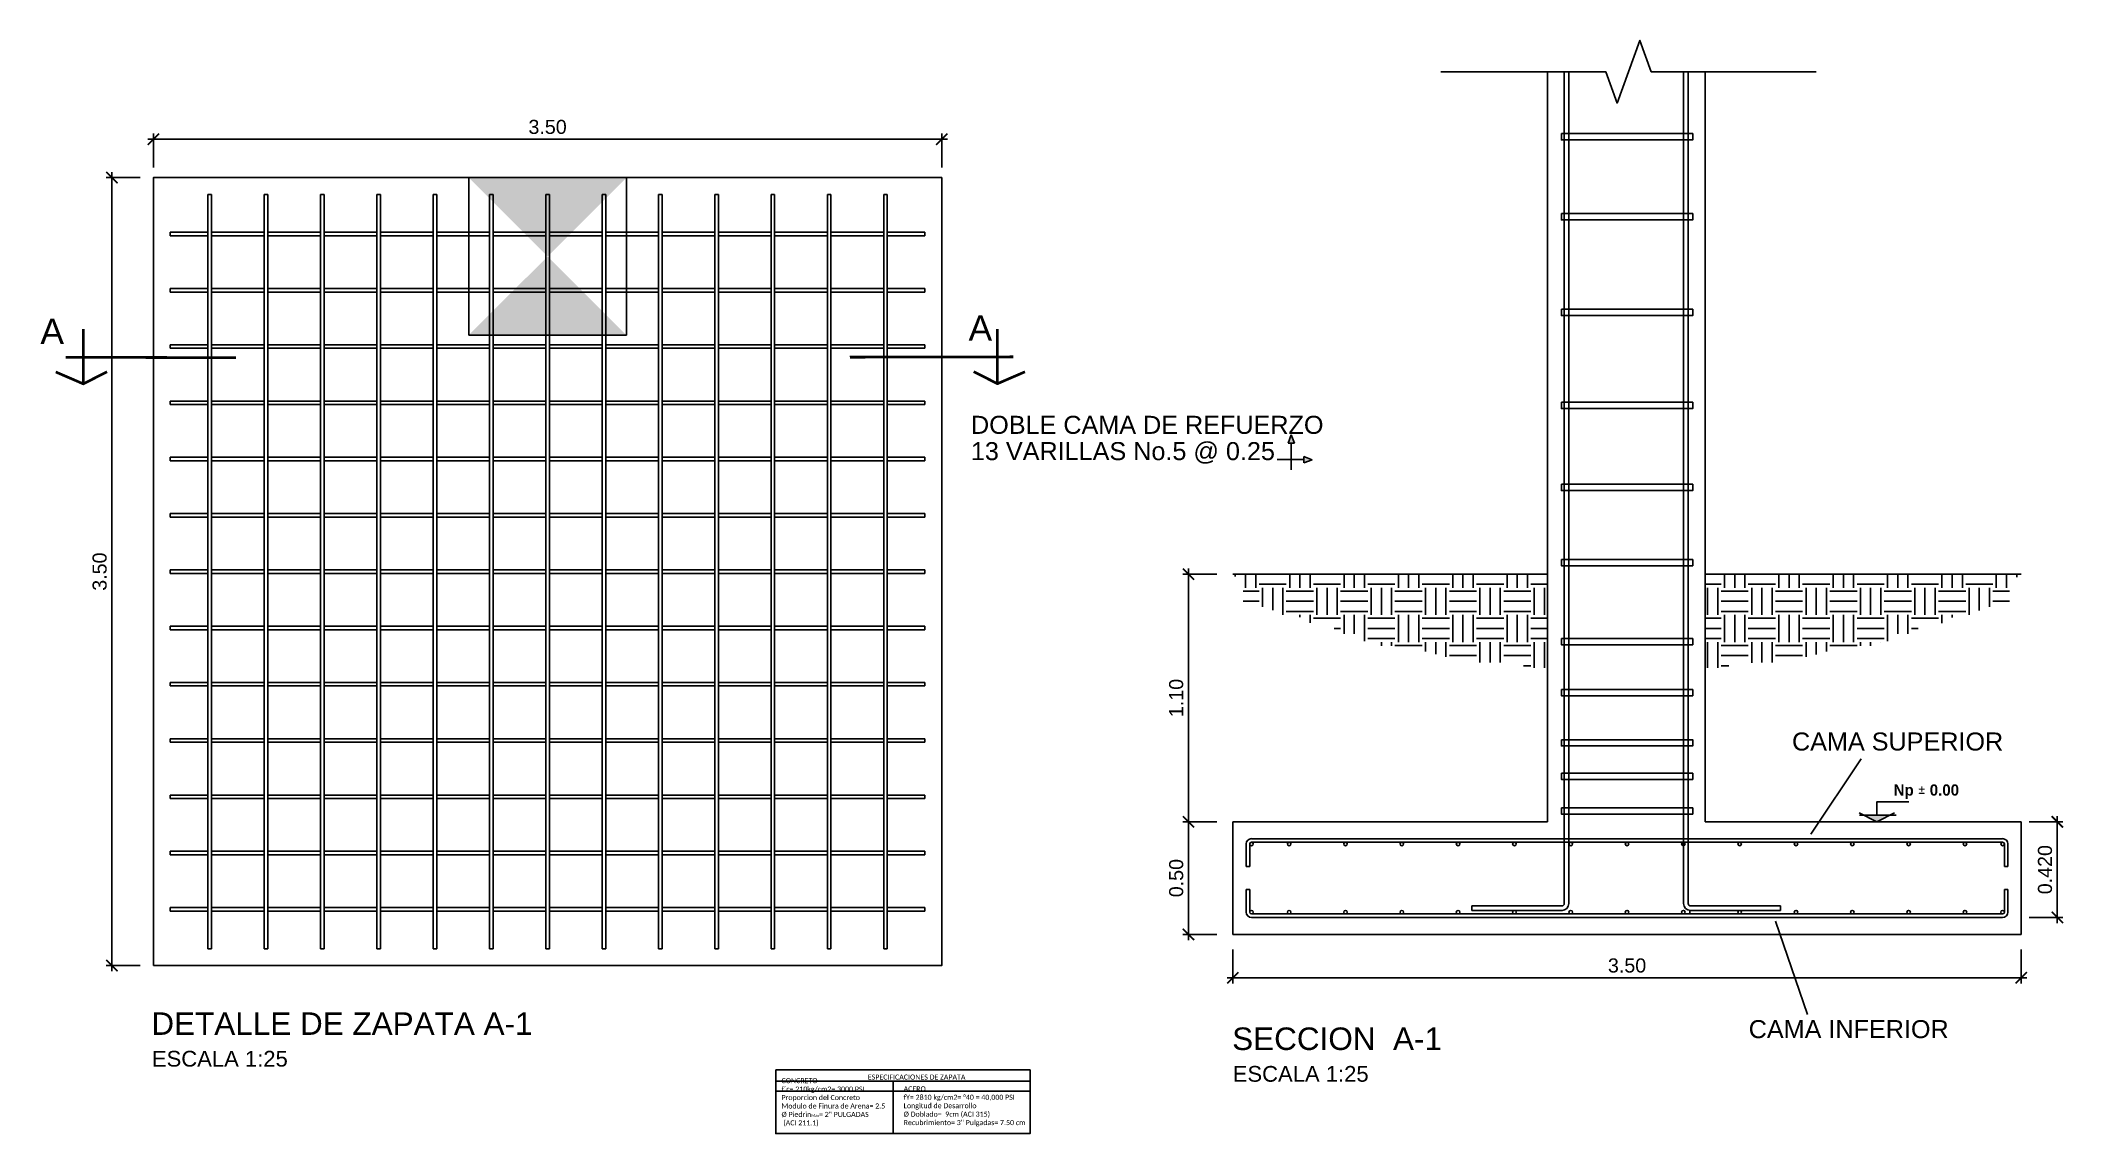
# Model space of a CAD drawing. Header units: millimetres. Extents: x 2453 to 3194, y 1473 to 1914.
# Drawn here: x 2467.13 to 2503.05, y 1507.44 to 1526.86 of the extents above; entities that cross this region are included whole.
import ezdxf

# ---------------------------------------------------------------- set-up
doc = ezdxf.new("R2010")
doc.units = ezdxf.units.MM
for name, pattern in [('ACAD_ISO02W100', [15, 12, -3]), ('ACAD_ISO04W100', [30, 24, -3, 0, -3]), ('DASHDOT', [1, 0.5, -0.25, 0, -0.25])]:
    doc.linetypes.add(name, pattern=pattern)
for name, color, linetype in [('DETALLES', 6, 'Continuous'), ('FORMATO', 5, 'Continuous'), ('MUROS', 30, 'Continuous'), ('PDF_Text', 7, 'Continuous')]:
    doc.layers.add(name, color=color, linetype=linetype)
doc.styles.add('PDF Calibri', font='calibri.ttf')
doc.styles.get("Standard").update_dxf_attribs({"font": 'arial.ttf'})
doc.styles.add('sub titulos', font='', dxfattribs={"height": 0.15})
doc.styles.add('titulo detalles', font='', dxfattribs={"height": 0.275})
doc.styles.get('sub titulos').set_extended_font_data('FV Almelo', bold=True)
doc.styles.get('titulo detalles').set_extended_font_data('aaaiight!')
doc.dimstyles.new('Copy of ISO-25', dxfattribs={"dimtxt": 0.25, "dimasz": 0.2, "dimexe": 0.1, "dimexo": 0, "dimgap": 0.09, "dimtad": 1, "dimlfac": 0.25, "dimdsep": 46, "dimtxsty": 'Standard', "dimblk": 'ARCHTICK', "dimcen": 2.5, "dimdle": 0.1, "dimclrd": 1, "dimclre": 2, "dimadec": 0, "dimazin": 0, "dimtfac": 1, "dimtmove": 0, "dimatfit": 3, "dimfxl": 0.5, "dimfxlon": 1, "dimarcsym": 0})

msp = doc.modelspace()

# ---------------------------------------------------------------- texts
for s, height, p in [('DOBLE CAMA DE REFUERZO ', 0.32, (2483.649, 1519.872)), ('13 VARILLAS No.5 @ 0.25 ', 0.32, (2483.647, 1519.405)), ('CAMA SUPERIOR', 0.32, (2498.227, 1514.246)), ('DETALLE DE ZAPATA A-1', 0.4, (2469.094, 1509.194)), ('SECCION  A-1', 0.4, (2488.286, 1508.925)), ('CAMA INFERIOR ', 0.32, (2497.458, 1509.136)), ('ESCALA 1:25', 0.28, (2469.104, 1508.63)), ('ESCALA 1:25', 0.28, (2488.296, 1508.361))]:
    msp.add_text(s, height=height).set_placement(p)
at = {"layer": 'DETALLES', "color": 9, "lineweight": 15, "ltscale": 0.2, "char_height": 0.45, "width": 0.81039, "attachment_point": 1, "style": 'titulo detalles'}
for insert in [(2467.124, 1521.919), (2483.605, 1521.976)]:
    msp.add_mtext('{\\fArial|b0|i0|c0|p34;A}', dxfattribs=dict(at, insert=insert))
at = {"layer": 'DETALLES', "color": 9, "ltscale": 0.2, "insert": (2500.612, 1513.644), "char_height": 0.2, "width": 2.40772, "attachment_point": 2, "style": 'sub titulos'}
msp.add_mtext('Np {\\fISOCPEUR|b1|i0|c0|p34;%%P} 0.00', dxfattribs=at)
at = {"layer": 'PDF_Text', "color": 2, "char_height": 0.09, "attachment_point": 7, "style": 'PDF Calibri'}
for s, insert in [('{\\C3;CONCRETO\\P}f´c= 210kg/cm2= 3000 PSI\\PProporcion del Concreto\\PModulo de Finura de Arena= 2.5\\P%%C Piedrin{\\H0.55556x;Max}= 2" PULGADAS\\P (ACI 211.1)', (2480.284, 1507.566)), ('{\\C3;ACERO\\P}fY= 2810 kg/cm2= °40 = 40,000 PSI\\PLongitud de Desarrollo\\P%%C Doblado=  9cm (ACI 315)\\PRecubrimiento= 3" Pulgadas= 7.50 cm', (2482.452, 1507.566))]:
    msp.add_mtext(s, dxfattribs=dict(at, insert=insert))
at = {"layer": 'PDF_Text', "color": 3, "insert": (2481.816, 1508.398), "char_height": 0.09, "attachment_point": 7, "style": 'PDF Calibri'}
msp.add_mtext('ESPECIFICACIONES DE ZAPATA', dxfattribs=at)

# ---------------------------------------------------------------- blocks, each defined once
blk = doc.blocks.new('_ArchTick')
at = {"color": 0, "linetype": 'ByBlock', "const_width": 0.15}
blk.add_lwpolyline([(-0.5, -0.5), (0.5, 0.5)], dxfattribs=at)
blk = doc.blocks.new('*D90')
at = {"color": 2, "lineweight": -2, "transparency": 16777216}
blk.add_line((2468.894, 1524.424), (2468.294, 1524.424), dxfattribs=at)
at = {"color": 1, "lineweight": -2, "transparency": 16777216}
blk.add_line((2468.394, 1510.324), (2468.394, 1524.524), dxfattribs=at)
at = {"color": 2, "linetype": 'ACAD_ISO04W100', "lineweight": -2, "transparency": 16777216}
blk.add_line((2468.894, 1510.424), (2468.294, 1510.424), dxfattribs=at)
at = {"layer": 'Defpoints', "color": 0, "transparency": 16777216}
for p in [(2468.394, 1524.424), (2469.13, 1524.424), (2469.13, 1510.424)]:
    blk.add_point(p, dxfattribs=at)
at = {"color": 1, "lineweight": -2, "transparency": 16777216, "xscale": 0.2, "yscale": 0.2, "zscale": 0.2}
for p, rotation in [((2468.394, 1524.424), 90), ((2468.394, 1510.424), 270)]:
    blk.add_blockref('_ArchTick', p, dxfattribs=dict(at, rotation=rotation))
at = {"color": 0, "transparency": 16777216, "insert": (2468.177, 1517.424), "char_height": 0.25, "attachment_point": 5, "rotation": 90}
blk.add_mtext('3.50', dxfattribs=at)
blk = doc.blocks.new('*D91')
at = {"color": 1, "lineweight": -2, "transparency": 16777216}
blk.add_line((2469.03, 1525.106), (2483.23, 1525.106), dxfattribs=at)
at = {"color": 2, "linetype": 'ACAD_ISO04W100', "lineweight": -2, "transparency": 16777216}
blk.add_line((2469.13, 1524.606), (2469.13, 1525.206), dxfattribs=at)
at = {"color": 2, "lineweight": -2, "transparency": 16777216}
blk.add_line((2483.13, 1524.606), (2483.13, 1525.206), dxfattribs=at)
at = {"layer": 'Defpoints', "color": 0, "transparency": 16777216}
for p in [(2483.13, 1525.106), (2469.13, 1524.424), (2483.13, 1524.424)]:
    blk.add_point(p, dxfattribs=at)
at = {"color": 1, "lineweight": -2, "transparency": 16777216, "xscale": 0.2, "yscale": 0.2, "zscale": 0.2, "rotation": 180}
blk.add_blockref('_ArchTick', (2469.13, 1525.106), dxfattribs=at)
at = {"color": 1, "lineweight": -2, "transparency": 16777216, "xscale": 0.2, "yscale": 0.2, "zscale": 0.2}
blk.add_blockref('_ArchTick', (2483.13, 1525.106), dxfattribs=at)
at = {"color": 0, "transparency": 16777216, "insert": (2476.13, 1525.324), "char_height": 0.25, "attachment_point": 5}
blk.add_mtext('3.50', dxfattribs=at)
blk = doc.blocks.new('*D92')
at = {"color": 2, "lineweight": -2, "transparency": 16777216}
blk.add_line((2488.011, 1512.979), (2487.411, 1512.979), dxfattribs=at)
at = {"color": 1, "lineweight": -2, "transparency": 16777216}
blk.add_line((2487.511, 1510.879), (2487.511, 1513.079), dxfattribs=at)
at = {"color": 2, "linetype": 'ACAD_ISO04W100', "lineweight": -2, "transparency": 16777216}
blk.add_line((2488.011, 1510.979), (2487.411, 1510.979), dxfattribs=at)
at = {"layer": 'Defpoints', "color": 0, "transparency": 16777216}
for p in [(2487.511, 1512.979), (2488.298, 1512.979), (2488.298, 1510.979)]:
    blk.add_point(p, dxfattribs=at)
at = {"color": 1, "lineweight": -2, "transparency": 16777216, "xscale": 0.2, "yscale": 0.2, "zscale": 0.2}
for p, rotation in [((2487.511, 1512.979), 90), ((2487.511, 1510.979), 270)]:
    blk.add_blockref('_ArchTick', p, dxfattribs=dict(at, rotation=rotation))
at = {"color": 0, "transparency": 16777216, "insert": (2487.293, 1511.979), "char_height": 0.25, "attachment_point": 5, "rotation": 90}
blk.add_mtext('0.50', dxfattribs=at)
blk = doc.blocks.new('*D89')
at = {"color": 1, "lineweight": -2, "transparency": 16777216}
blk.add_line((2487.511, 1512.879), (2487.511, 1517.479), dxfattribs=at)
at = {"color": 2, "lineweight": -2, "transparency": 16777216}
blk.add_line((2488.011, 1517.379), (2487.411, 1517.379), dxfattribs=at)
at = {"color": 2, "linetype": 'ACAD_ISO04W100', "lineweight": -2, "transparency": 16777216}
blk.add_line((2488.011, 1512.979), (2487.411, 1512.979), dxfattribs=at)
at = {"layer": 'Defpoints', "color": 0, "transparency": 16777216}
for p in [(2487.511, 1517.379), (2488.777, 1517.379), (2488.298, 1512.979)]:
    blk.add_point(p, dxfattribs=at)
at = {"color": 1, "lineweight": -2, "transparency": 16777216, "xscale": 0.2, "yscale": 0.2, "zscale": 0.2}
for p, rotation in [((2487.511, 1517.379), 90), ((2487.511, 1512.979), 270)]:
    blk.add_blockref('_ArchTick', p, dxfattribs=dict(at, rotation=rotation))
at = {"color": 0, "transparency": 16777216, "insert": (2487.293, 1515.179), "char_height": 0.25, "attachment_point": 5, "rotation": 90}
blk.add_mtext('1.10', dxfattribs=at)
blk = doc.blocks.new('*D93')
at = {"color": 2, "linetype": 'ACAD_ISO04W100', "lineweight": -2, "transparency": 16777216}
blk.add_line((2502.438, 1512.979), (2503.038, 1512.979), dxfattribs=at)
at = {"color": 1, "lineweight": -2, "transparency": 16777216}
blk.add_line((2502.938, 1513.079), (2502.938, 1511.18), dxfattribs=at)
at = {"color": 2, "lineweight": -2, "transparency": 16777216}
blk.add_line((2502.438, 1511.28), (2503.038, 1511.28), dxfattribs=at)
at = {"layer": 'Defpoints', "color": 0, "transparency": 16777216}
for p in [(2502.298, 1512.979), (2502.298, 1511.28), (2502.938, 1511.28)]:
    blk.add_point(p, dxfattribs=at)
at = {"color": 1, "lineweight": -2, "transparency": 16777216, "xscale": 0.2, "yscale": 0.2, "zscale": 0.2}
for p, rotation in [((2502.938, 1512.979), 90), ((2502.938, 1511.28), 270)]:
    blk.add_blockref('_ArchTick', p, dxfattribs=dict(at, rotation=rotation))
at = {"color": 0, "transparency": 16777216, "insert": (2502.72, 1512.129), "char_height": 0.25, "attachment_point": 5, "rotation": 90}
blk.add_mtext('0.420', dxfattribs=at)
blk = doc.blocks.new('*D94')
at = {"color": 2, "linetype": 'ACAD_ISO04W100', "lineweight": -2, "transparency": 16777216}
blk.add_line((2488.298, 1510.708), (2488.298, 1510.108), dxfattribs=at)
at = {"color": 2, "lineweight": -2, "transparency": 16777216}
blk.add_line((2502.298, 1510.708), (2502.298, 1510.108), dxfattribs=at)
at = {"color": 1, "lineweight": -2, "transparency": 16777216}
blk.add_line((2488.198, 1510.208), (2502.398, 1510.208), dxfattribs=at)
at = {"layer": 'Defpoints', "color": 0, "transparency": 16777216}
for p in [(2488.298, 1510.979), (2502.298, 1510.979), (2502.298, 1510.208)]:
    blk.add_point(p, dxfattribs=at)
at = {"color": 1, "lineweight": -2, "transparency": 16777216, "xscale": 0.2, "yscale": 0.2, "zscale": 0.2, "rotation": 180}
blk.add_blockref('_ArchTick', (2488.298, 1510.208), dxfattribs=at)
at = {"color": 1, "lineweight": -2, "transparency": 16777216, "xscale": 0.2, "yscale": 0.2, "zscale": 0.2}
blk.add_blockref('_ArchTick', (2502.298, 1510.208), dxfattribs=at)
at = {"color": 0, "transparency": 16777216, "insert": (2495.298, 1510.425), "char_height": 0.25, "attachment_point": 5}
blk.add_mtext('3.50', dxfattribs=at)

# ---------------------------------------------------------------- dimensions: what is measured, and where the dimension line sits
for base, p1, p2, picture, middle in [((2483.13, 1525.106), (2469.13, 1524.424), (2483.13, 1524.424), '*D91', (2476.13, 1525.324)), ((2502.298, 1510.208), (2488.298, 1510.979), (2502.298, 1510.979), '*D94', (2495.298, 1510.425))]:
    dim = msp.add_linear_dim(base=base, p1=p1, p2=p2, text='<>0', dimstyle='Copy of ISO-25')
    dim.commit()
    dim.dimension.update_dxf_attribs({"geometry": picture, "text_midpoint": middle})
for base, p1, p2, picture, middle in [((2468.394, 1524.424), (2469.13, 1510.424), (2469.13, 1524.424), '*D90', (2468.177, 1517.424)), ((2487.511, 1512.979), (2488.298, 1510.979), (2488.298, 1512.979), '*D92', (2487.293, 1511.979)), ((2502.938, 1511.28), (2502.298, 1512.979), (2502.298, 1511.28), '*D93', (2502.72, 1512.129))]:
    dim = msp.add_linear_dim(base=base, p1=p1, p2=p2, angle=90, text='<>0', dimstyle='Copy of ISO-25')
    dim.commit()
    dim.dimension.update_dxf_attribs({"geometry": picture, "text_midpoint": middle})
dim = msp.add_linear_dim(base=(2487.511, 1517.379), p1=(2488.298, 1512.979), p2=(2488.777, 1517.379), angle=90, text='<>0', dimstyle='Copy of ISO-25', override={"dimtmove": 1})
dim.commit()
dim.dimension.update_dxf_attribs({"geometry": '*D89', "text_midpoint": (2487.293, 1515.179)})

# ---------------------------------------------------------------- hatches: boundary and pattern name
h = msp.add_hatch(color=256)
h.dxf.hatch_style = 1
h.paths.add_polyline_path([(2489.279, 1519.707), (2489.394, 1519.707), (2489.336, 1519.855)])
h.paths.add_polyline_path([(2489.562, 1519.472), (2489.562, 1519.357), (2489.71, 1519.414)])
h = msp.add_hatch()
h.set_pattern_fill('EARTH', color=256, scale=0.076)
h.set_pattern_definition([(0, (331.0591, -0.5782), (0.4826, 0.4826), [0.4826, -0.4826]), (0, (331.0591, -0.39724), (0.4826, 0.4826), [0.4826, -0.4826]), (0, (331.0591, -0.21627), (0.4826, 0.4826), [0.4826, -0.4826]), (90, (331.1194, -0.15594), (-0.4826, 0.4826), [0.4826, -0.4826]), (90, (331.3004, -0.15594), (-0.4826, 0.4826), [0.4826, -0.4826]), (90, (331.48136, -0.15594), (-0.4826, 0.4826), [0.4826, -0.4826])])
h.paths.add_polyline_path([(2493.883, 1517.379), (2488.298, 1517.379), (2488.481, 1517.197), (2488.481, 1516.853), (2488.662, 1516.853), (2488.771, 1516.8), (2488.895, 1516.8), (2489.03, 1516.725), (2489.17, 1516.648), (2489.316, 1516.708), (2489.615, 1516.543), (2489.823, 1516.429), (2490.045, 1516.467), (2490.113, 1516.4), (2490.191, 1516.321), (2490.47, 1516.321), (2490.601, 1516.19), (2490.725, 1516.19), (2490.897, 1516.106), (2491.178, 1516.106), (2491.375, 1516.106), (2492.013, 1515.923), (2492.426, 1515.854), (2492.565, 1515.906), (2492.659, 1515.812), (2492.853, 1515.812), (2493.001, 1515.812), (2493.458, 1515.762), (2493.458, 1515.715), (2493.592, 1515.715), (2493.883, 1515.715)])
h.paths.add_polyline_path([(2500.521, 1516.467), (2500.744, 1516.429), (2500.952, 1516.543), (2501.251, 1516.708), (2501.397, 1516.648), (2501.537, 1516.725), (2501.671, 1516.8), (2501.796, 1516.8), (2501.905, 1516.853), (2502.086, 1516.853), (2502.086, 1517.197), (2502.269, 1517.379), (2496.683, 1517.379), (2496.683, 1515.715), (2496.975, 1515.715), (2497.108, 1515.715), (2497.108, 1515.762), (2497.566, 1515.812), (2497.713, 1515.812), (2497.908, 1515.812), (2498.002, 1515.906), (2498.141, 1515.854), (2498.554, 1515.923), (2499.192, 1516.106), (2499.389, 1516.106), (2499.67, 1516.106), (2499.842, 1516.19), (2499.966, 1516.19), (2500.097, 1516.321), (2500.375, 1516.321), (2500.454, 1516.4)])
h = msp.add_hatch()
h.set_pattern_fill('ANGLE', color=256)
h.set_pattern_definition([(0, (331.059, -0.578), (0, 6.985), [5.08, -1.905]), (90, (331.059, -0.578), (-6.985, 4e-16), [5.08, -1.905])])
h.paths.add_polyline_path([(2496.303, 1512.553, -0.465851), (2496.266, 1512.585, -0.414214), (2496.298, 1512.616), (2495.298, 1512.616, -0.414214), (2495.33, 1512.585, -1), (2495.266, 1512.585, -0.414214), (2495.298, 1512.616), (2494.298, 1512.616, -0.414214), (2494.33, 1512.585, -1), (2494.266, 1512.585), (2494.263, 1511.526, -0.414214), (2494.143, 1511.406), (2493.298, 1511.406, -0.414214), (2493.33, 1511.374, -0.414214), (2493.298, 1511.343), (2494.298, 1511.343, -0.414214), (2494.266, 1511.374, -1), (2494.33, 1511.374, -0.414214), (2494.298, 1511.343), (2495.298, 1511.343, -0.414214), (2495.266, 1511.374, -1), (2495.33, 1511.374, -0.414214), (2495.298, 1511.343), (2496.298, 1511.343, -0.414214), (2496.266, 1511.374, -1), (2496.33, 1511.374, -0.414214), (2496.298, 1511.343), (2497.298, 1511.343, -0.414214), (2497.266, 1511.374, -0.414214), (2497.298, 1511.406), (2496.423, 1511.406, -0.414214), (2496.303, 1511.526)])
at = {"layer": 'DETALLES', "ltscale": 0.2}
msp.add_hatch(color=9, dxfattribs=at).paths.add_polyline_path([(2499.971, 1513.097), (2499.499, 1513.097), (2499.735, 1512.979)])

# ---------------------------------------------------------------- linework, layer by layer
at = {"color": 5}
for p, q in [((2493.883, 1512.979), (2493.883, 1526.305)), ((2496.683, 1512.979), (2496.683, 1526.305)), ((2488.298, 1517.379), (2493.883, 1517.379)), ((2496.683, 1517.379), (2502.298, 1517.379)), ((2488.298, 1512.979), (2493.883, 1512.979)), ((2488.298, 1512.979), (2488.298, 1510.979)), ((2496.683, 1512.979), (2502.298, 1512.979)), ((2502.298, 1512.979), (2502.298, 1510.979)), ((2488.298, 1510.979), (2502.298, 1510.979))]:
    msp.add_line(p, q, dxfattribs=at)
at = {"color": 9}
for p, q in [((2494.183, 1511.526), (2494.183, 1526.305)), ((2494.263, 1511.526), (2494.263, 1526.305)), ((2496.303, 1511.526), (2496.303, 1526.305)), ((2496.383, 1511.526), (2496.383, 1526.305)), ((2470.099, 1524.124), (2470.099, 1510.724)), ((2470.162, 1524.124), (2470.162, 1510.724)), ((2471.099, 1524.124), (2471.099, 1510.724)), ((2471.162, 1524.124), (2471.162, 1510.724)), ((2472.099, 1524.124), (2472.099, 1510.724)), ((2472.162, 1524.124), (2472.162, 1510.724)), ((2473.099, 1524.124), (2473.099, 1510.724)), ((2473.162, 1524.124), (2473.162, 1510.724)), ((2474.099, 1524.124), (2474.099, 1510.724)), ((2474.162, 1524.124), (2474.162, 1510.724)), ((2475.099, 1524.124), (2475.099, 1510.724)), ((2475.162, 1524.124), (2475.162, 1510.724)), ((2476.099, 1524.124), (2476.099, 1510.724)), ((2476.162, 1524.124), (2476.162, 1510.724)), ((2477.099, 1524.124), (2477.099, 1510.724)), ((2477.162, 1524.124), (2477.162, 1510.724)), ((2478.099, 1524.124), (2478.099, 1510.724)), ((2478.162, 1524.124), (2478.162, 1510.724)), ((2479.099, 1524.124), (2479.099, 1510.724)), ((2479.162, 1524.124), (2479.162, 1510.724)), ((2480.099, 1524.124), (2480.099, 1510.724)), ((2480.162, 1524.124), (2480.162, 1510.724)), ((2481.099, 1524.124), (2481.099, 1510.724)), ((2481.162, 1524.124), (2481.162, 1510.724)), ((2482.099, 1524.124), (2482.099, 1510.724)), ((2482.162, 1524.124), (2482.162, 1510.724)), ((2470.099, 1523.455), (2469.43, 1523.455)), ((2470.099, 1523.392), (2469.43, 1523.392)), ((2471.099, 1523.455), (2470.162, 1523.455)), ((2471.099, 1523.392), (2470.162, 1523.392)), ((2472.099, 1523.455), (2471.162, 1523.455)), ((2472.099, 1523.392), (2471.162, 1523.392)), ((2473.099, 1523.455), (2472.162, 1523.455)), ((2473.099, 1523.392), (2472.162, 1523.392)), ((2474.099, 1523.455), (2473.162, 1523.455)), ((2474.099, 1523.392), (2473.162, 1523.392)), ((2475.099, 1523.455), (2474.162, 1523.455)), ((2475.099, 1523.392), (2474.162, 1523.392)), ((2476.099, 1523.455), (2475.162, 1523.455)), ((2476.099, 1523.392), (2475.162, 1523.392)), ((2477.099, 1523.455), (2476.162, 1523.455)), ((2477.099, 1523.392), (2476.162, 1523.392)), ((2478.099, 1523.455), (2477.162, 1523.455)), ((2478.099, 1523.392), (2477.162, 1523.392)), ((2479.099, 1523.455), (2478.162, 1523.455)), ((2479.099, 1523.392), (2478.162, 1523.392)), ((2480.099, 1523.455), (2479.162, 1523.455)), ((2480.099, 1523.392), (2479.162, 1523.392)), ((2481.099, 1523.455), (2480.162, 1523.455)), ((2481.099, 1523.392), (2480.162, 1523.392)), ((2482.099, 1523.455), (2481.162, 1523.455)), ((2482.099, 1523.392), (2481.162, 1523.392)), ((2482.83, 1523.455), (2482.162, 1523.455)), ((2482.83, 1523.392), (2482.162, 1523.392)), ((2470.099, 1522.455), (2469.43, 1522.455)), ((2471.099, 1522.455), (2470.162, 1522.455)), ((2472.099, 1522.455), (2471.162, 1522.455)), ((2473.099, 1522.455), (2472.162, 1522.455)), ((2474.099, 1522.455), (2473.162, 1522.455)), ((2475.099, 1522.455), (2474.162, 1522.455)), ((2476.099, 1522.455), (2475.162, 1522.455)), ((2477.099, 1522.455), (2476.162, 1522.455)), ((2478.099, 1522.455), (2477.162, 1522.455)), ((2479.099, 1522.455), (2478.162, 1522.455)), ((2480.099, 1522.455), (2479.162, 1522.455)), ((2481.099, 1522.455), (2480.162, 1522.455)), ((2482.099, 1522.455), (2481.162, 1522.455)), ((2482.83, 1522.455), (2482.162, 1522.455)), ((2470.099, 1522.392), (2469.43, 1522.392)), ((2471.099, 1522.392), (2470.162, 1522.392)), ((2472.099, 1522.392), (2471.162, 1522.392)), ((2473.099, 1522.392), (2472.162, 1522.392)), ((2474.099, 1522.392), (2473.162, 1522.392)), ((2475.099, 1522.392), (2474.162, 1522.392)), ((2476.099, 1522.392), (2475.162, 1522.392)), ((2477.099, 1522.392), (2476.162, 1522.392)), ((2478.099, 1522.392), (2477.162, 1522.392)), ((2479.099, 1522.392), (2478.162, 1522.392)), ((2480.099, 1522.392), (2479.162, 1522.392)), ((2481.099, 1522.392), (2480.162, 1522.392)), ((2482.099, 1522.392), (2481.162, 1522.392)), ((2482.83, 1522.392), (2482.162, 1522.392)), ((2470.099, 1521.455), (2469.43, 1521.455)), ((2470.099, 1521.392), (2469.43, 1521.392)), ((2471.099, 1521.455), (2470.162, 1521.455)), ((2471.099, 1521.392), (2470.162, 1521.392)), ((2472.099, 1521.455), (2471.162, 1521.455)), ((2472.099, 1521.392), (2471.162, 1521.392)), ((2473.099, 1521.455), (2472.162, 1521.455)), ((2473.099, 1521.392), (2472.162, 1521.392)), ((2474.099, 1521.455), (2473.162, 1521.455)), ((2474.099, 1521.392), (2473.162, 1521.392)), ((2475.099, 1521.455), (2474.162, 1521.455)), ((2475.099, 1521.392), (2474.162, 1521.392)), ((2476.099, 1521.455), (2475.162, 1521.455)), ((2476.099, 1521.392), (2475.162, 1521.392)), ((2477.099, 1521.455), (2476.162, 1521.455)), ((2477.099, 1521.392), (2476.162, 1521.392)), ((2478.099, 1521.455), (2477.162, 1521.455)), ((2478.099, 1521.392), (2477.162, 1521.392)), ((2479.099, 1521.455), (2478.162, 1521.455)), ((2479.099, 1521.392), (2478.162, 1521.392)), ((2480.099, 1521.455), (2479.162, 1521.455)), ((2480.099, 1521.392), (2479.162, 1521.392)), ((2481.099, 1521.455), (2480.162, 1521.455)), ((2481.099, 1521.392), (2480.162, 1521.392)), ((2482.099, 1521.455), (2481.162, 1521.455)), ((2482.099, 1521.392), (2481.162, 1521.392)), ((2482.83, 1521.455), (2482.162, 1521.455)), ((2482.83, 1521.392), (2482.162, 1521.392)), ((2470.099, 1520.455), (2469.43, 1520.455)), ((2470.099, 1520.392), (2469.43, 1520.392)), ((2471.099, 1520.455), (2470.162, 1520.455)), ((2471.099, 1520.392), (2470.162, 1520.392)), ((2472.099, 1520.455), (2471.162, 1520.455)), ((2472.099, 1520.392), (2471.162, 1520.392)), ((2473.099, 1520.455), (2472.162, 1520.455)), ((2473.099, 1520.392), (2472.162, 1520.392)), ((2474.099, 1520.455), (2473.162, 1520.455)), ((2474.099, 1520.392), (2473.162, 1520.392)), ((2475.099, 1520.455), (2474.162, 1520.455)), ((2475.099, 1520.392), (2474.162, 1520.392)), ((2476.099, 1520.455), (2475.162, 1520.455)), ((2476.099, 1520.392), (2475.162, 1520.392)), ((2477.099, 1520.455), (2476.162, 1520.455)), ((2477.099, 1520.392), (2476.162, 1520.392)), ((2478.099, 1520.455), (2477.162, 1520.455)), ((2478.099, 1520.392), (2477.162, 1520.392)), ((2479.099, 1520.455), (2478.162, 1520.455)), ((2479.099, 1520.392), (2478.162, 1520.392)), ((2480.099, 1520.455), (2479.162, 1520.455)), ((2480.099, 1520.392), (2479.162, 1520.392)), ((2481.099, 1520.455), (2480.162, 1520.455)), ((2481.099, 1520.392), (2480.162, 1520.392)), ((2482.099, 1520.455), (2481.162, 1520.455)), ((2482.099, 1520.392), (2481.162, 1520.392)), ((2482.83, 1520.455), (2482.162, 1520.455)), ((2482.83, 1520.392), (2482.162, 1520.392)), ((2470.099, 1519.455), (2469.43, 1519.455)), ((2470.099, 1519.392), (2469.43, 1519.392)), ((2471.099, 1519.455), (2470.162, 1519.455)), ((2471.099, 1519.392), (2470.162, 1519.392)), ((2472.099, 1519.455), (2471.162, 1519.455)), ((2472.099, 1519.392), (2471.162, 1519.392)), ((2473.099, 1519.455), (2472.162, 1519.455)), ((2473.099, 1519.392), (2472.162, 1519.392)), ((2474.099, 1519.455), (2473.162, 1519.455)), ((2474.099, 1519.392), (2473.162, 1519.392)), ((2475.099, 1519.455), (2474.162, 1519.455)), ((2475.099, 1519.392), (2474.162, 1519.392)), ((2476.099, 1519.455), (2475.162, 1519.455)), ((2476.099, 1519.392), (2475.162, 1519.392)), ((2477.099, 1519.455), (2476.162, 1519.455)), ((2477.099, 1519.392), (2476.162, 1519.392)), ((2478.099, 1519.455), (2477.162, 1519.455)), ((2478.099, 1519.392), (2477.162, 1519.392)), ((2479.099, 1519.455), (2478.162, 1519.455)), ((2479.099, 1519.392), (2478.162, 1519.392)), ((2480.099, 1519.455), (2479.162, 1519.455)), ((2480.099, 1519.392), (2479.162, 1519.392)), ((2481.099, 1519.455), (2480.162, 1519.455)), ((2481.099, 1519.392), (2480.162, 1519.392)), ((2482.099, 1519.455), (2481.162, 1519.455)), ((2482.099, 1519.392), (2481.162, 1519.392)), ((2482.83, 1519.455), (2482.162, 1519.455)), ((2482.83, 1519.392), (2482.162, 1519.392)), ((2470.099, 1518.455), (2469.43, 1518.455)), ((2470.099, 1518.392), (2469.43, 1518.392)), ((2471.099, 1518.455), (2470.162, 1518.455)), ((2471.099, 1518.392), (2470.162, 1518.392)), ((2472.099, 1518.455), (2471.162, 1518.455)), ((2472.099, 1518.392), (2471.162, 1518.392)), ((2473.099, 1518.455), (2472.162, 1518.455)), ((2473.099, 1518.392), (2472.162, 1518.392)), ((2474.099, 1518.455), (2473.162, 1518.455)), ((2474.099, 1518.392), (2473.162, 1518.392)), ((2475.099, 1518.455), (2474.162, 1518.455)), ((2475.099, 1518.392), (2474.162, 1518.392)), ((2476.099, 1518.455), (2475.162, 1518.455)), ((2476.099, 1518.392), (2475.162, 1518.392)), ((2477.099, 1518.455), (2476.162, 1518.455)), ((2477.099, 1518.392), (2476.162, 1518.392)), ((2478.099, 1518.455), (2477.162, 1518.455)), ((2478.099, 1518.392), (2477.162, 1518.392)), ((2479.099, 1518.455), (2478.162, 1518.455)), ((2479.099, 1518.392), (2478.162, 1518.392)), ((2480.099, 1518.455), (2479.162, 1518.455)), ((2480.099, 1518.392), (2479.162, 1518.392)), ((2481.099, 1518.455), (2480.162, 1518.455)), ((2481.099, 1518.392), (2480.162, 1518.392)), ((2482.099, 1518.455), (2481.162, 1518.455)), ((2482.099, 1518.392), (2481.162, 1518.392)), ((2482.83, 1518.455), (2482.162, 1518.455)), ((2482.83, 1518.392), (2482.162, 1518.392)), ((2470.099, 1517.455), (2469.43, 1517.455)), ((2471.099, 1517.455), (2470.162, 1517.455)), ((2472.099, 1517.455), (2471.162, 1517.455)), ((2473.099, 1517.455), (2472.162, 1517.455)), ((2474.099, 1517.455), (2473.162, 1517.455)), ((2475.099, 1517.455), (2474.162, 1517.455)), ((2476.099, 1517.455), (2475.162, 1517.455)), ((2477.099, 1517.455), (2476.162, 1517.455)), ((2478.099, 1517.455), (2477.162, 1517.455)), ((2479.099, 1517.455), (2478.162, 1517.455)), ((2480.099, 1517.455), (2479.162, 1517.455)), ((2481.099, 1517.455), (2480.162, 1517.455)), ((2482.099, 1517.455), (2481.162, 1517.455)), ((2482.83, 1517.455), (2482.162, 1517.455)), ((2470.099, 1517.392), (2469.43, 1517.392)), ((2471.099, 1517.392), (2470.162, 1517.392)), ((2472.099, 1517.392), (2471.162, 1517.392)), ((2473.099, 1517.392), (2472.162, 1517.392)), ((2474.099, 1517.392), (2473.162, 1517.392)), ((2475.099, 1517.392), (2474.162, 1517.392)), ((2476.099, 1517.392), (2475.162, 1517.392)), ((2477.099, 1517.392), (2476.162, 1517.392)), ((2478.099, 1517.392), (2477.162, 1517.392)), ((2479.099, 1517.392), (2478.162, 1517.392)), ((2480.099, 1517.392), (2479.162, 1517.392)), ((2481.099, 1517.392), (2480.162, 1517.392)), ((2482.099, 1517.392), (2481.162, 1517.392)), ((2482.83, 1517.392), (2482.162, 1517.392)), ((2470.099, 1516.455), (2469.43, 1516.455)), ((2470.099, 1516.392), (2469.43, 1516.392)), ((2471.099, 1516.455), (2470.162, 1516.455)), ((2471.099, 1516.392), (2470.162, 1516.392)), ((2472.099, 1516.455), (2471.162, 1516.455)), ((2472.099, 1516.392), (2471.162, 1516.392)), ((2473.099, 1516.455), (2472.162, 1516.455)), ((2473.099, 1516.392), (2472.162, 1516.392)), ((2474.099, 1516.455), (2473.162, 1516.455)), ((2474.099, 1516.392), (2473.162, 1516.392)), ((2475.099, 1516.455), (2474.162, 1516.455)), ((2475.099, 1516.392), (2474.162, 1516.392)), ((2476.099, 1516.455), (2475.162, 1516.455)), ((2476.099, 1516.392), (2475.162, 1516.392)), ((2477.099, 1516.455), (2476.162, 1516.455)), ((2477.099, 1516.392), (2476.162, 1516.392)), ((2478.099, 1516.455), (2477.162, 1516.455)), ((2478.099, 1516.392), (2477.162, 1516.392)), ((2479.099, 1516.455), (2478.162, 1516.455)), ((2479.099, 1516.392), (2478.162, 1516.392)), ((2480.099, 1516.455), (2479.162, 1516.455)), ((2480.099, 1516.392), (2479.162, 1516.392)), ((2481.099, 1516.455), (2480.162, 1516.455)), ((2481.099, 1516.392), (2480.162, 1516.392)), ((2482.099, 1516.455), (2481.162, 1516.455)), ((2482.099, 1516.392), (2481.162, 1516.392)), ((2482.83, 1516.455), (2482.162, 1516.455)), ((2482.83, 1516.392), (2482.162, 1516.392)), ((2470.099, 1515.455), (2469.43, 1515.455)), ((2470.099, 1515.392), (2469.43, 1515.392)), ((2471.099, 1515.455), (2470.162, 1515.455)), ((2471.099, 1515.392), (2470.162, 1515.392)), ((2472.099, 1515.455), (2471.162, 1515.455)), ((2472.099, 1515.392), (2471.162, 1515.392)), ((2473.099, 1515.455), (2472.162, 1515.455)), ((2473.099, 1515.392), (2472.162, 1515.392)), ((2474.099, 1515.455), (2473.162, 1515.455)), ((2474.099, 1515.392), (2473.162, 1515.392)), ((2475.099, 1515.455), (2474.162, 1515.455)), ((2475.099, 1515.392), (2474.162, 1515.392)), ((2476.099, 1515.455), (2475.162, 1515.455)), ((2476.099, 1515.392), (2475.162, 1515.392)), ((2477.099, 1515.455), (2476.162, 1515.455)), ((2477.099, 1515.392), (2476.162, 1515.392)), ((2478.099, 1515.455), (2477.162, 1515.455)), ((2478.099, 1515.392), (2477.162, 1515.392)), ((2479.099, 1515.455), (2478.162, 1515.455)), ((2479.099, 1515.392), (2478.162, 1515.392)), ((2480.099, 1515.455), (2479.162, 1515.455)), ((2480.099, 1515.392), (2479.162, 1515.392)), ((2481.099, 1515.455), (2480.162, 1515.455)), ((2481.099, 1515.392), (2480.162, 1515.392)), ((2482.099, 1515.455), (2481.162, 1515.455)), ((2482.099, 1515.392), (2481.162, 1515.392)), ((2482.83, 1515.455), (2482.162, 1515.455)), ((2482.83, 1515.392), (2482.162, 1515.392)), ((2470.099, 1514.455), (2469.43, 1514.455)), ((2470.099, 1514.392), (2469.43, 1514.392)), ((2471.099, 1514.455), (2470.162, 1514.455)), ((2471.099, 1514.392), (2470.162, 1514.392)), ((2472.099, 1514.455), (2471.162, 1514.455)), ((2472.099, 1514.392), (2471.162, 1514.392)), ((2473.099, 1514.455), (2472.162, 1514.455)), ((2473.099, 1514.392), (2472.162, 1514.392)), ((2474.099, 1514.455), (2473.162, 1514.455)), ((2474.099, 1514.392), (2473.162, 1514.392)), ((2475.099, 1514.455), (2474.162, 1514.455)), ((2475.099, 1514.392), (2474.162, 1514.392)), ((2476.099, 1514.455), (2475.162, 1514.455)), ((2476.099, 1514.392), (2475.162, 1514.392)), ((2477.099, 1514.455), (2476.162, 1514.455)), ((2477.099, 1514.392), (2476.162, 1514.392)), ((2478.099, 1514.455), (2477.162, 1514.455)), ((2478.099, 1514.392), (2477.162, 1514.392)), ((2479.099, 1514.455), (2478.162, 1514.455)), ((2479.099, 1514.392), (2478.162, 1514.392)), ((2480.099, 1514.455), (2479.162, 1514.455)), ((2480.099, 1514.392), (2479.162, 1514.392)), ((2481.099, 1514.455), (2480.162, 1514.455)), ((2481.099, 1514.392), (2480.162, 1514.392)), ((2482.099, 1514.455), (2481.162, 1514.455)), ((2482.099, 1514.392), (2481.162, 1514.392)), ((2482.83, 1514.455), (2482.162, 1514.455)), ((2482.83, 1514.392), (2482.162, 1514.392)), ((2470.099, 1513.455), (2469.43, 1513.455)), ((2471.099, 1513.455), (2470.162, 1513.455)), ((2472.099, 1513.455), (2471.162, 1513.455)), ((2473.099, 1513.455), (2472.162, 1513.455)), ((2474.099, 1513.455), (2473.162, 1513.455)), ((2475.099, 1513.455), (2474.162, 1513.455)), ((2476.099, 1513.455), (2475.162, 1513.455)), ((2477.099, 1513.455), (2476.162, 1513.455)), ((2478.099, 1513.455), (2477.162, 1513.455)), ((2479.099, 1513.455), (2478.162, 1513.455)), ((2480.099, 1513.455), (2479.162, 1513.455)), ((2481.099, 1513.455), (2480.162, 1513.455)), ((2482.099, 1513.455), (2481.162, 1513.455)), ((2482.83, 1513.455), (2482.162, 1513.455)), ((2470.099, 1513.392), (2469.43, 1513.392)), ((2471.099, 1513.392), (2470.162, 1513.392)), ((2472.099, 1513.392), (2471.162, 1513.392)), ((2473.099, 1513.392), (2472.162, 1513.392)), ((2474.099, 1513.392), (2473.162, 1513.392)), ((2475.099, 1513.392), (2474.162, 1513.392)), ((2476.099, 1513.392), (2475.162, 1513.392)), ((2477.099, 1513.392), (2476.162, 1513.392)), ((2478.099, 1513.392), (2477.162, 1513.392)), ((2479.099, 1513.392), (2478.162, 1513.392)), ((2480.099, 1513.392), (2479.162, 1513.392)), ((2481.099, 1513.392), (2480.162, 1513.392)), ((2482.099, 1513.392), (2481.162, 1513.392)), ((2482.83, 1513.392), (2482.162, 1513.392)), ((2470.099, 1512.455), (2469.43, 1512.455)), ((2470.099, 1512.392), (2469.43, 1512.392)), ((2471.099, 1512.455), (2470.162, 1512.455)), ((2471.099, 1512.392), (2470.162, 1512.392)), ((2472.099, 1512.455), (2471.162, 1512.455)), ((2472.099, 1512.392), (2471.162, 1512.392)), ((2473.099, 1512.455), (2472.162, 1512.455)), ((2473.099, 1512.392), (2472.162, 1512.392)), ((2474.099, 1512.455), (2473.162, 1512.455)), ((2474.099, 1512.392), (2473.162, 1512.392)), ((2475.099, 1512.455), (2474.162, 1512.455)), ((2475.099, 1512.392), (2474.162, 1512.392)), ((2476.099, 1512.455), (2475.162, 1512.455)), ((2476.099, 1512.392), (2475.162, 1512.392)), ((2477.099, 1512.455), (2476.162, 1512.455)), ((2477.099, 1512.392), (2476.162, 1512.392)), ((2478.099, 1512.455), (2477.162, 1512.455)), ((2478.099, 1512.392), (2477.162, 1512.392)), ((2479.099, 1512.455), (2478.162, 1512.455)), ((2479.099, 1512.392), (2478.162, 1512.392)), ((2480.099, 1512.455), (2479.162, 1512.455)), ((2480.099, 1512.392), (2479.162, 1512.392)), ((2481.099, 1512.455), (2480.162, 1512.455)), ((2481.099, 1512.392), (2480.162, 1512.392)), ((2482.099, 1512.455), (2481.162, 1512.455)), ((2482.099, 1512.392), (2481.162, 1512.392)), ((2482.83, 1512.455), (2482.162, 1512.455)), ((2482.83, 1512.392), (2482.162, 1512.392)), ((2488.535, 1512.585), (2488.535, 1512.185)), ((2488.598, 1512.585), (2488.598, 1512.185)), ((2488.63, 1512.679), (2501.966, 1512.679)), ((2488.63, 1512.616), (2501.967, 1512.616)), ((2501.998, 1512.59), (2501.998, 1512.185)), ((2501.998, 1512.585), (2501.998, 1512.185)), ((2502.061, 1512.585), (2502.061, 1512.185)), ((2488.598, 1512.185), (2488.535, 1512.185)), ((2501.998, 1512.185), (2502.061, 1512.185)), ((2488.535, 1511.774), (2488.535, 1511.374)), ((2488.598, 1511.774), (2488.535, 1511.774)), ((2488.598, 1511.774), (2488.598, 1511.374)), ((2501.998, 1511.774), (2501.998, 1511.374)), ((2501.998, 1511.774), (2501.998, 1511.374)), ((2501.998, 1511.774), (2502.061, 1511.774)), ((2502.061, 1511.774), (2502.061, 1511.374)), ((2470.099, 1511.455), (2469.43, 1511.455)), ((2470.099, 1511.392), (2469.43, 1511.392)), ((2471.099, 1511.455), (2470.162, 1511.455)), ((2471.099, 1511.392), (2470.162, 1511.392)), ((2472.099, 1511.455), (2471.162, 1511.455)), ((2472.099, 1511.392), (2471.162, 1511.392)), ((2473.099, 1511.455), (2472.162, 1511.455)), ((2473.099, 1511.392), (2472.162, 1511.392)), ((2474.099, 1511.455), (2473.162, 1511.455)), ((2474.099, 1511.392), (2473.162, 1511.392)), ((2475.099, 1511.455), (2474.162, 1511.455)), ((2475.099, 1511.392), (2474.162, 1511.392)), ((2476.099, 1511.455), (2475.162, 1511.455)), ((2476.099, 1511.392), (2475.162, 1511.392)), ((2477.099, 1511.455), (2476.162, 1511.455)), ((2477.099, 1511.392), (2476.162, 1511.392)), ((2478.099, 1511.455), (2477.162, 1511.455)), ((2478.099, 1511.392), (2477.162, 1511.392)), ((2479.099, 1511.455), (2478.162, 1511.455)), ((2479.099, 1511.392), (2478.162, 1511.392)), ((2480.099, 1511.455), (2479.162, 1511.455)), ((2480.099, 1511.392), (2479.162, 1511.392)), ((2481.099, 1511.455), (2480.162, 1511.455)), ((2481.099, 1511.392), (2480.162, 1511.392)), ((2482.099, 1511.455), (2481.162, 1511.455)), ((2482.099, 1511.392), (2481.162, 1511.392)), ((2482.83, 1511.455), (2482.162, 1511.455)), ((2482.83, 1511.392), (2482.162, 1511.392)), ((2488.63, 1511.343), (2501.966, 1511.343)), ((2494.143, 1511.486), (2492.543, 1511.486)), ((2492.543, 1511.406), (2492.543, 1511.486)), ((2494.143, 1511.406), (2492.543, 1511.406)), ((2496.423, 1511.486), (2498.023, 1511.486)), ((2496.423, 1511.406), (2498.023, 1511.406)), ((2498.023, 1511.486), (2498.023, 1511.406)), ((2488.63, 1511.279), (2501.966, 1511.279))]:
    msp.add_line(p, q, dxfattribs=at)
for p, q in [((2489.279, 1519.707), (2489.336, 1519.855)), ((2489.335, 1519.704), (2489.335, 1519.232)), ((2489.394, 1519.707), (2489.336, 1519.855)), ((2489.559, 1519.415), (2489.087, 1519.415)), ((2489.561, 1519.469), (2489.709, 1519.411)), ((2489.561, 1519.354), (2489.709, 1519.411)), ((2498.56, 1512.762), (2499.455, 1514.1)), ((2498.503, 1509.557), (2497.932, 1511.216))]:
    msp.add_line(p, q)
at = {"color": 4}
for p, q in [((2480.182, 1508.371), (2484.697, 1508.371)), ((2480.182, 1508.191), (2484.697, 1508.191)), ((2482.265, 1507.448), (2482.265, 1508.371))]:
    msp.add_line(p, q, dxfattribs=at)
at = {"color": 5}
msp.add_lwpolyline([(2469.13, 1510.424), (2483.13, 1510.424), (2483.13, 1524.424), (2469.13, 1524.424)], close=True, dxfattribs=at)
at = {"color": 3, "linetype": 'ACAD_ISO02W100'}
msp.add_lwpolyline([(2474.73, 1521.624), (2477.53, 1521.624), (2477.53, 1524.424), (2474.73, 1524.424)], close=True, dxfattribs=at)
at = {"color": 9}
for points in [[(2470.162, 1524.124), (2470.099, 1524.124)], [(2471.162, 1524.124), (2471.099, 1524.124)], [(2472.162, 1524.124), (2472.099, 1524.124)], [(2473.162, 1524.124), (2473.099, 1524.124)], [(2474.162, 1524.124), (2474.099, 1524.124)], [(2475.162, 1524.124), (2475.099, 1524.124)], [(2476.162, 1524.124), (2476.099, 1524.124)], [(2477.162, 1524.124), (2477.099, 1524.124)], [(2478.162, 1524.124), (2478.099, 1524.124)], [(2479.162, 1524.124), (2479.099, 1524.124)], [(2480.162, 1524.124), (2480.099, 1524.124)], [(2481.162, 1524.124), (2481.099, 1524.124)], [(2482.162, 1524.124), (2482.099, 1524.124)], [(2469.43, 1523.455), (2469.43, 1523.392)], [(2482.83, 1523.392), (2482.83, 1523.455)], [(2469.43, 1522.455), (2469.43, 1522.392)], [(2482.83, 1522.392), (2482.83, 1522.455)], [(2469.43, 1521.455), (2469.43, 1521.392)], [(2482.83, 1521.392), (2482.83, 1521.455)], [(2469.43, 1520.455), (2469.43, 1520.392)], [(2482.83, 1520.392), (2482.83, 1520.455)], [(2469.43, 1519.455), (2469.43, 1519.392)], [(2482.83, 1519.392), (2482.83, 1519.455)], [(2469.43, 1518.455), (2469.43, 1518.392)], [(2482.83, 1518.392), (2482.83, 1518.455)], [(2469.43, 1517.455), (2469.43, 1517.392)], [(2482.83, 1517.392), (2482.83, 1517.455)], [(2469.43, 1516.455), (2469.43, 1516.392)], [(2482.83, 1516.392), (2482.83, 1516.455)], [(2469.43, 1515.455), (2469.43, 1515.392)], [(2482.83, 1515.392), (2482.83, 1515.455)], [(2469.43, 1514.455), (2469.43, 1514.392)], [(2482.83, 1514.392), (2482.83, 1514.455)], [(2469.43, 1513.455), (2469.43, 1513.392)], [(2482.83, 1513.392), (2482.83, 1513.455)], [(2469.43, 1512.455), (2469.43, 1512.392)], [(2482.83, 1512.392), (2482.83, 1512.455)], [(2469.43, 1511.455), (2469.43, 1511.392)], [(2482.83, 1511.392), (2482.83, 1511.455)], [(2470.099, 1510.724), (2470.162, 1510.724)], [(2471.099, 1510.724), (2471.162, 1510.724)], [(2472.099, 1510.724), (2472.162, 1510.724)], [(2473.099, 1510.724), (2473.162, 1510.724)], [(2474.099, 1510.724), (2474.162, 1510.724)], [(2475.099, 1510.724), (2475.162, 1510.724)], [(2476.099, 1510.724), (2476.162, 1510.724)], [(2477.099, 1510.724), (2477.162, 1510.724)], [(2478.099, 1510.724), (2478.162, 1510.724)], [(2479.099, 1510.724), (2479.162, 1510.724)], [(2480.099, 1510.724), (2480.162, 1510.724)], [(2481.099, 1510.724), (2481.162, 1510.724)], [(2482.099, 1510.724), (2482.162, 1510.724)]]:
    msp.add_lwpolyline(points, dxfattribs=at)
for points in [[(2489.393, 1519.704), (2489.278, 1519.704)], [(2489.561, 1519.354), (2489.561, 1519.469)]]:
    msp.add_lwpolyline(points)
at = {"color": 4}
msp.add_lwpolyline([(2480.182, 1508.571), (2484.697, 1508.571), (2484.697, 1507.44), (2480.182, 1507.44)], close=True, dxfattribs=at)
at = {"color": 9}
for centre in [(2488.63, 1512.585), (2489.298, 1512.585), (2490.298, 1512.585), (2491.298, 1512.585), (2492.298, 1512.585), (2493.298, 1512.585), (2494.298, 1512.585), (2495.298, 1512.585), (2496.298, 1512.585), (2497.298, 1512.585), (2498.298, 1512.585), (2499.298, 1512.585), (2500.298, 1512.585), (2501.298, 1512.585), (2501.967, 1512.585), (2488.63, 1511.374), (2489.298, 1511.374), (2490.298, 1511.374), (2491.298, 1511.374), (2492.298, 1511.374), (2493.298, 1511.374), (2494.298, 1511.374), (2495.298, 1511.374), (2496.298, 1511.374), (2497.298, 1511.374), (2498.298, 1511.374), (2499.298, 1511.374), (2500.298, 1511.374), (2501.298, 1511.374), (2501.966, 1511.374)]:
    msp.add_circle(centre, 0.0316, dxfattribs=at)
for centre, radius, start, end in [((2488.63, 1512.585), 0.0948, 90, 180), ((2501.966, 1512.585), 0.0948, 0, 90), ((2488.63, 1511.374), 0.0948, 180, 270), ((2494.143, 1511.526), 0.04, 270, 0), ((2494.143, 1511.526), 0.12, 270, 0), ((2496.423, 1511.526), 0.12, 180, 270), ((2496.423, 1511.526), 0.04, 180, 270), ((2501.966, 1511.374), 0.0948, 270, 0)]:
    msp.add_arc(centre, radius, start, end, dxfattribs=at)
at = {"layer": 'DETALLES', "color": 9, "ltscale": 0.2}
msp.add_line((2499.424, 1513.097), (2500.074, 1513.097), dxfattribs=at)
at = {"layer": 'DETALLES', "color": 9}
for points in [[(2494.133, 1525.206), (2496.463, 1525.206), (2496.463, 1525.095), (2494.133, 1525.095)], [(2494.133, 1523.784), (2496.463, 1523.784), (2496.463, 1523.673), (2494.133, 1523.673)], [(2494.133, 1522.085), (2496.463, 1522.085), (2496.463, 1521.974), (2494.133, 1521.974)], [(2494.133, 1520.432), (2496.463, 1520.432), (2496.463, 1520.321), (2494.133, 1520.321)], [(2494.133, 1518.976), (2496.463, 1518.976), (2496.463, 1518.865), (2494.133, 1518.865)], [(2494.133, 1517.638), (2496.463, 1517.638), (2496.463, 1517.527), (2494.133, 1517.527)], [(2494.133, 1516.235), (2496.463, 1516.235), (2496.463, 1516.125), (2494.133, 1516.125)], [(2494.133, 1515.328), (2496.463, 1515.328), (2496.463, 1515.218), (2494.133, 1515.218)], [(2494.133, 1514.436), (2496.463, 1514.436), (2496.463, 1514.326), (2494.133, 1514.326)], [(2494.133, 1513.841), (2496.463, 1513.841), (2496.463, 1513.731), (2494.133, 1513.731)], [(2494.133, 1513.226), (2496.463, 1513.226), (2496.463, 1513.115), (2494.133, 1513.115)]]:
    msp.add_lwpolyline(points, close=True, dxfattribs=at)
at = {"layer": 'DETALLES', "color": 9, "lineweight": 15, "ltscale": 0.2, "const_width": 0.048}
for points in [[(2467.886, 1521.732), (2467.886, 1520.76)], [(2484.118, 1521.735), (2484.118, 1520.763)], [(2467.397, 1520.971), (2467.886, 1520.76), (2468.308, 1520.975)], [(2484.607, 1520.974), (2484.118, 1520.763), (2483.696, 1520.977)]]:
    msp.add_lwpolyline(points, dxfattribs=at)
at = {"layer": 'DETALLES', "color": 9, "linetype": 'DASHDOT', "lineweight": 15, "ltscale": 20, "const_width": 0.048}
for points in [[(2467.572, 1521.231), (2470.599, 1521.226)], [(2481.497, 1521.234), (2484.399, 1521.24)]]:
    msp.add_lwpolyline(points, dxfattribs=at)
at = {"layer": 'DETALLES', "color": 9, "ltscale": 0.2}
for points in [[(2499.421, 1513.136), (2499.735, 1512.979)], [(2499.735, 1513.097), (2499.735, 1513.336), (2500.299, 1513.336)], [(2500.049, 1513.137), (2499.735, 1512.979)]]:
    msp.add_lwpolyline(points, dxfattribs=at)
at = {"layer": 'FORMATO', "color": 5}
msp.add_solid([(2474.73, 1524.424), (2477.53, 1521.624), (2477.53, 1524.424), (2474.73, 1524.424)], dxfattribs=at)
at = {"layer": 'FORMATO', "color": 2}
for points in [[(2477.53, 1524.424), (2474.73, 1524.424), (2474.73, 1521.624), (2477.53, 1521.624)], [(2474.73, 1521.624), (2477.53, 1521.624), (2474.73, 1524.424), (2474.73, 1521.624)], [(2477.53, 1524.424), (2477.53, 1521.624), (2476.099, 1522.992), (2477.53, 1524.424)]]:
    msp.add_solid(points, dxfattribs=at)
at = {"layer": 'MUROS', "color": 2, "linetype": 'Continuous'}
msp.add_lwpolyline([(2498.654, 1526.305), (2495.728, 1526.305), (2495.526, 1526.861), (2495.121, 1525.749), (2494.919, 1526.305), (2491.994, 1526.305)], dxfattribs=at)

msp.set_redraw_order([(e.dxf.handle, doc.entitydb.next_handle()) for e in msp.query("TEXT MTEXT ATTDEF DIMENSION ARC_DIMENSION")])  # texts and dimensions are drawn at this point

doc.saveas('drawing.dxf')
